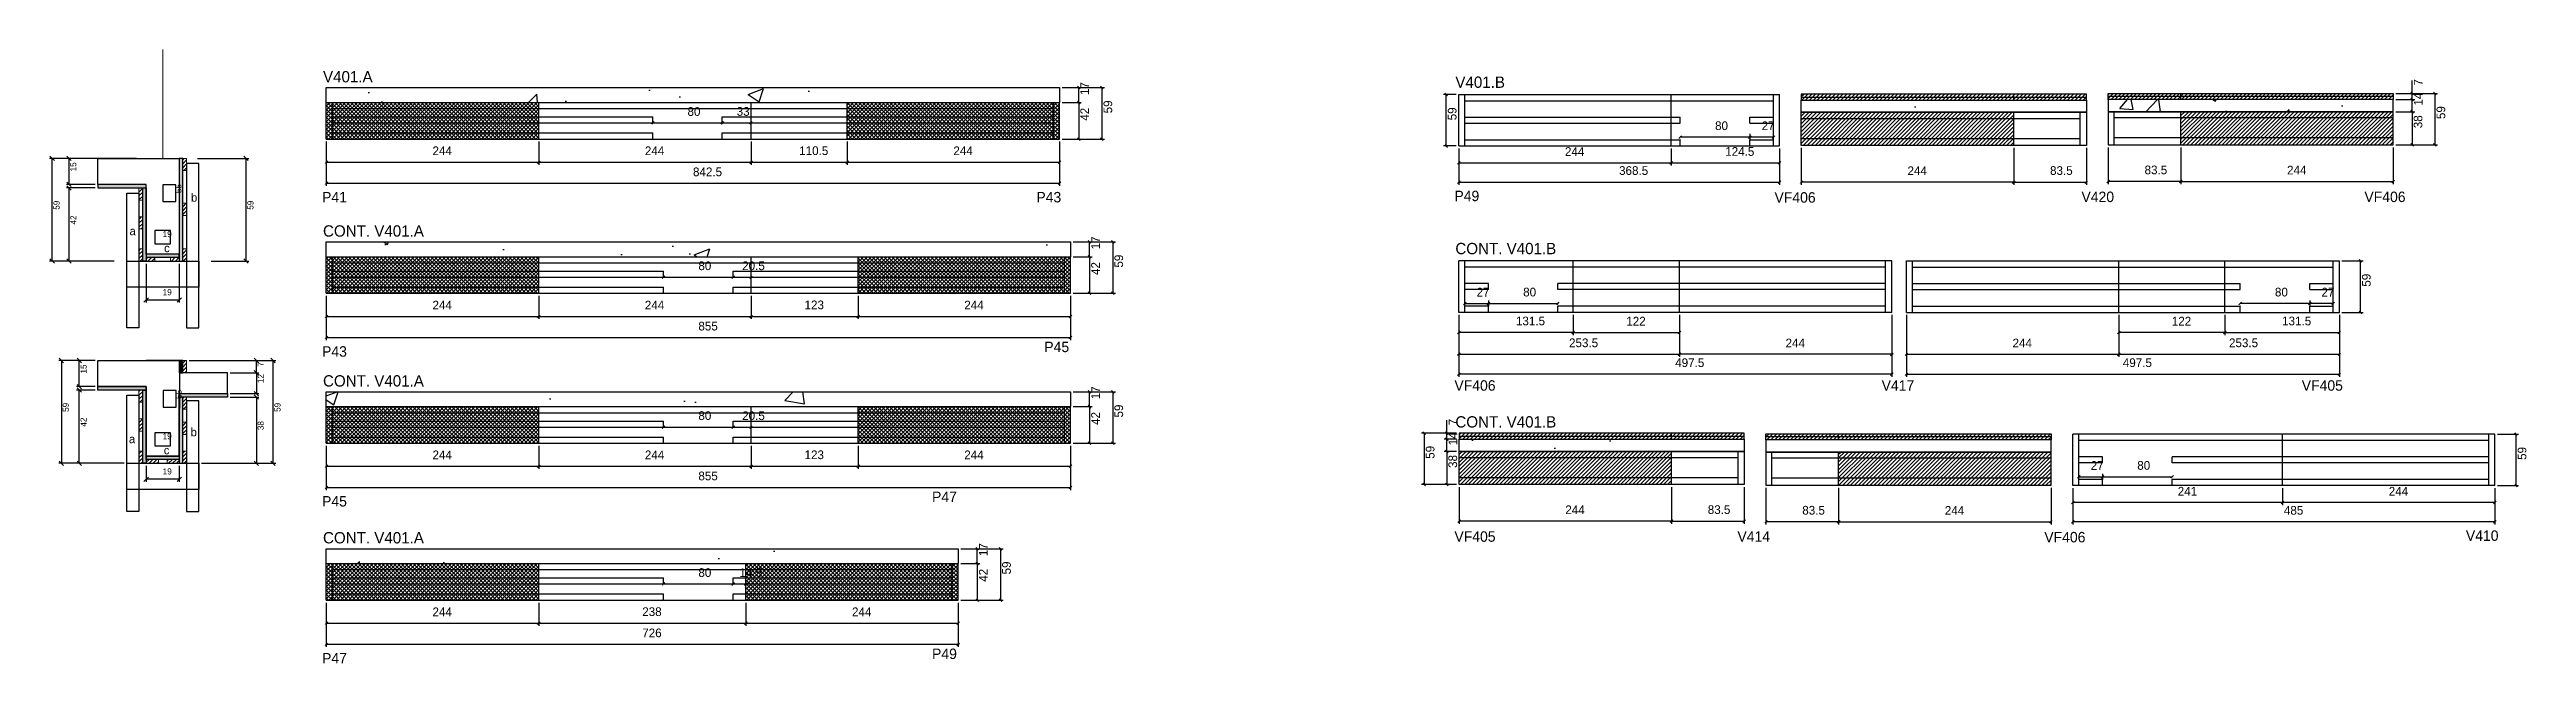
# Model space of a CAD drawing. Header units: metres. Extents: x 6379 to 9225, y 6303 to 7009.
import ezdxf

# ---------------------------------------------------------------- set-up
doc = ezdxf.new("R2010")
doc.units = ezdxf.units.M
for name, color, linetype in [('5', 7, 'Continuous'), ('CONCRETO', 7, 'Continuous'), ('COTA', 7, 'Continuous'), ('Cota Seção (2x)', 7, 'Continuous'), ('detalhes', 7, 'Continuous'), ('Hachura', 7, 'Continuous'), ('Madeira', 7, 'Continuous'), ('Painéis', 7, 'Continuous'), ('REAPROVEITAMENTO', 7, 'Continuous'), ('SARR_2.2x7', 7, 'Continuous'), ('SARR_3.5x7', 7, 'Continuous'), ('Texto Seção', 7, 'Continuous')]:
    doc.layers.add(name, color=color, linetype=linetype)

msp = doc.modelspace()

# ---------------------------------------------------------------- texts
at = {"color": 240, "lineweight": 25}
for p in [(8124.5, 6666.7), (8882.8, 6666.7)]:
    msp.add_text('253.5', height=10, dxfattribs=at).set_placement(p)
at = {"layer": '5', "color": 5, "lineweight": 25}
for s, rotation, p in [('P41', 0, (6691.7, 6833)), ('P43', 0, (7512.5, 6833)), ('P49', 0, (7992.8, 6834.4)), ('VF406', 0, (8360.6, 6832.7)), ('V420', 0, (8713.3, 6833.4)), ('VF406', 0, (9038.4, 6833.4)), ('P43', 0, (6691.7, 6655.8)), ('P45', 0, (7521.6, 6661)), ('VF406', 0, (7992.8, 6616.7)), ('V417', 0, (8483.7, 6616.7)), ('VF405', 0, (8966.4, 6616.7)), ('P45', 0, (6691.7, 6483.7)), ('P47', 0, (7392.6, 6488.8)), ('VF405', 360, (7992.8, 6443.2)), ('V414', 360, (8318, 6443.2)), ('VF406', 360, (8670.6, 6442.5)), ('V410', 360, (9155, 6444.2)), ('P49', 0, (7392.6, 6308.5)), ('P47', 0, (6691.7, 6303.4))]:
    msp.add_text(s, height=12, rotation=rotation, dxfattribs=at).set_placement(p)
at = {"layer": 'COTA', "color": 240, "lineweight": 25}
for s, p in [('17', (7573, 6956.3)), ('42', (7573, 6926.8)), ('17', (7585.5, 6779.1)), ('42', (7585.5, 6749.6)), ('17', (7585.5, 6606.9)), ('42', (7585.5, 6577.4)), ('17', (7456.5, 6426.7)), ('42', (7456.5, 6397.2))]:
    msp.add_text(s, height=10, rotation=90, dxfattribs=at).set_placement(p)
for s, p in [('80', (7111.6, 6932.4)), ('244', (6818.6, 6887.3)), ('244', (7062.6, 6887.3)), ('244', (8119.8, 6886.4)), ('124.5', (8304, 6886.5)), ('842.5', (7117.9, 6863.1)), ('368.5', (8182, 6864.6)), ('80', (7124.1, 6755.2)), ('244', (6818.6, 6710.1)), ('244', (7062.6, 6710.1)), ('855', (7124.1, 6685.9)), ('131.5', (8063.5, 6691.8)), ('131.5', (8943.8, 6691.8)), ('244', (8373.3, 6666.5)), ('244', (8634.1, 6666.5)), ('497.5', (8246.5, 6643.9)), ('497.5', (8760.8, 6643.9)), ('80', (7124.1, 6583.1)), ('244', (6818.6, 6538)), ('244', (7062.6, 6538)), ('855', (7124.1, 6513.8)), ('241', (8823.9, 6496.2)), ('244', (9066.4, 6496.2)), ('485', (8945.9, 6474.3)), ('80', (7124.1, 6402.8)), ('244', (6818.6, 6357.7)), ('238', (7059.6, 6357.9)), ('726', (7059.6, 6333.5))]:
    msp.add_text(s, height=10, dxfattribs=at).set_placement(p)
at = {"layer": 'COTA', "color": 1, "lineweight": 25}
for s, p in [('15', (6409.4, 6868.6)), ('59', (6390.1, 6824.6)), ('59', (6612.9, 6824.6)), ('42', (6409.4, 6807.6)), ('15', (6421.2, 6636.4)), ('12', (6624.7, 6625.4)), ('7', (6624.7, 6644.4)), ('59', (6400.7, 6592.4)), ('42', (6421.2, 6575.4)), ('38', (6624.7, 6571.4)), ('59', (6644, 6592.4))]:
    msp.add_text(s, height=7, rotation=90, dxfattribs=at).set_placement(p)
for p in [(6508.6, 6726.4), (6508.6, 6520.5)]:
    msp.add_text('19', height=7, dxfattribs=at).set_placement(p)
at = {"layer": 'Cota Seção (2x)', "color": 1, "lineweight": 25}
for p in [(6530.1, 6843.6), (6530.5, 6607.4)]:
    msp.add_text('55', height=7, rotation=90, dxfattribs=at).set_placement(p)
for p in [(6508.6, 6793.1), (6508.6, 6560.9)]:
    msp.add_text('19', height=7, dxfattribs=at).set_placement(p)
at = {"layer": 'detalhes', "color": 4, "lineweight": 25}
for s, p in [('b', (6541.2, 6833.8)), ('a', (6470.5, 6795.3)), ('c', (6510.2, 6775.8)), ('b', (6540.7, 6564.4)), ('a', (6469.8, 6556.4)), ('c', (6509.9, 6543.6))]:
    msp.add_text(s, height=9.6, dxfattribs=at).set_placement(p)
at = {"layer": 'Painéis', "color": 240, "lineweight": 25}
for s, p in [('7', (9105.2, 6967.1)), ('59', (7599.6, 6935.3)), ('14', (9105.2, 6944.2)), ('59', (7995.2, 6927.3)), ('38', (9105, 6918.2)), ('59', (9131.3, 6928.7)), ('59', (7612.1, 6758.1)), ('59', (9045.6, 6736.2)), ('59', (7612.1, 6585.9)), ('7', (7996.1, 6576.9)), ('59', (7969.9, 6538.5)), ('14', (7996.1, 6554)), ('59', (9224.5, 6537.2)), ('38', (7995.9, 6528)), ('59', (7483.1, 6405.7))]:
    msp.add_text(s, height=10, rotation=90, dxfattribs=at).set_placement(p)
for s, p in [('33', (7168.1, 6932.5)), ('80', (8292.3, 6916.1)), ('27', (8345.8, 6916)), ('110.5', (7239.9, 6887.4)), ('244', (7417.1, 6887.3)), ('244', (8513.4, 6864.4)), ('83.5', (8677.2, 6864.6)), ('83.5', (8785.8, 6865.3)), ('244', (8949.5, 6865.1)), ('20.5', (7174.4, 6755.2)), ('123', (7246.1, 6710.3)), ('244', (7429.6, 6710.1)), ('27', (8018.3, 6724.9)), ('80', (8071.8, 6725)), ('80', (8935.6, 6725)), ('27', (8989.1, 6724.9)), ('122', (8190.3, 6691.6)), ('122', (8817.1, 6691.6)), ('20.5', (7174.4, 6583)), ('123', (7246.1, 6538.1)), ('244', (7429.6, 6538)), ('27', (8723.9, 6525.8)), ('80', (8777.4, 6525.9)), ('244', (8120.2, 6474.9)), ('83.5', (8283.9, 6475.1)), ('83.5', (8392.5, 6474.4)), ('244', (8556.3, 6474.2)), ('14.5', (7171.4, 6402.8)), ('244', (7300.6, 6357.7))]:
    msp.add_text(s, height=10, dxfattribs=at).set_placement(p)
at = {"layer": 'Texto Seção', "color": 7, "lineweight": 15}
for s, p in [('V401.A', (6692.8, 6970.9)), ('V401.B', (7993.9, 6964.6)), ('CONT. V401.A', (6692.8, 6793.7)), ('CONT. V401.B', (7993.9, 6773.5)), ('CONT. V401.A', (6692.8, 6621.5)), ('CONT. V401.B', (7993.9, 6574.4)), ('CONT. V401.A', (6692.8, 6441.3))]:
    msp.add_text(s, height=13, dxfattribs=at).set_placement(p)

# ---------------------------------------------------------------- hatches: boundary and pattern name
at = {"layer": 'COTA'}
h = msp.add_hatch(dxfattribs=at)
h.set_pattern_fill('AR-CONC')
h.paths.add_polyline_path([(7539.1, 6947.8), (7539.1, 6964.8), (6696.6, 6964.8), (6696.6, 6947.8), (7539.1, 6947.8)])
h = msp.add_hatch(dxfattribs=at)
h.set_pattern_fill('AR-CONC')
h.paths.add_polyline_path([(8718.9, 6936.5), (8718.9, 6950.5), (8391.4, 6950.5), (8391.4, 6936.5), (8718.9, 6936.5)])
h = msp.add_hatch(dxfattribs=at)
h.set_pattern_fill('AR-CONC')
h.paths.add_polyline_path([(8744, 6937.2), (8744, 6951.2), (9071.5, 6951.2), (9071.5, 6937.2), (8744, 6937.2)])
h = msp.add_hatch(dxfattribs=at)
h.set_pattern_fill('AR-CONC')
h.paths.add_polyline_path([(7551.6, 6770.6), (7551.6, 6787.6), (6696.6, 6787.6), (6696.6, 6770.6), (7551.6, 6770.6)])
h = msp.add_hatch(dxfattribs=at)
h.set_pattern_fill('AR-CONC')
h.paths.add_polyline_path([(7551.6, 6598.4), (7551.6, 6615.4), (6696.6, 6615.4), (6696.6, 6598.4), (7551.6, 6598.4)])
h = msp.add_hatch(dxfattribs=at)
h.set_pattern_fill('AR-CONC')
h.paths.add_polyline_path([(8325.7, 6547), (8325.7, 6561), (7998.2, 6561), (7998.2, 6547), (8325.7, 6547)])
h = msp.add_hatch(dxfattribs=at)
h.set_pattern_fill('AR-CONC')
h.paths.add_polyline_path([(8350.8, 6546.3), (8350.8, 6560.3), (8678.3, 6560.3), (8678.3, 6546.3), (8350.8, 6546.3)])
h = msp.add_hatch(dxfattribs=at)
h.set_pattern_fill('AR-CONC')
h.paths.add_polyline_path([(7422.6, 6418.2), (7422.6, 6435.2), (6696.6, 6435.2), (6696.6, 6418.2), (7422.6, 6418.2)])
at = {"layer": 'Hachura'}
h = msp.add_hatch(color=7, dxfattribs=at)
h.dxf.hatch_style = 1
h.paths.add_polyline_path([(6531.6, 6883.6), (6527.6, 6883.6), (6527.6, 6765.6), (6531.6, 6765.6), (6531.6, 6883.6)])
h = msp.add_hatch(dxfattribs=at)
h.set_pattern_fill('ANSI31')
h.paths.add_polyline_path([(6531.6, 6869.6), (6536, 6869.6), (6536, 6883.6), (6531.6, 6883.6), (6531.6, 6869.6)])
h = msp.add_hatch(color=7, dxfattribs=at)
h.dxf.hatch_style = 1
h.paths.add_polyline_path([(6489.6, 6849.6), (6489.6, 6853.6), (6434, 6853.6), (6434, 6849.6), (6489.6, 6849.6)])
h = msp.add_hatch(dxfattribs=at)
h.set_pattern_fill('ANSI31')
h.paths.add_polyline_path([(6481.2, 6835.6), (6485.6, 6835.6), (6485.6, 6849.6), (6481.2, 6849.6), (6481.2, 6835.6)])
h = msp.add_hatch(color=7, dxfattribs=at)
h.dxf.hatch_style = 1
h.paths.add_polyline_path([(6489.6, 6853.6), (6485.6, 6853.6), (6485.6, 6765.6), (6489.6, 6765.6), (6489.6, 6853.6)])
h = msp.add_hatch(dxfattribs=at)
h.set_pattern_fill('ANSI31')
h.paths.add_polyline_path([(6531.6, 6818), (6536, 6818), (6536, 6832), (6531.6, 6832), (6531.6, 6818)])
h = msp.add_hatch(dxfattribs=at)
h.set_pattern_fill('ANSI31')
h.paths.add_polyline_path([(6481.2, 6802.6), (6485.6, 6802.6), (6485.6, 6816.6), (6481.2, 6816.6), (6481.2, 6802.6)])
h = msp.add_hatch(dxfattribs=at)
h.set_pattern_fill('ANSI31')
h.paths.add_polyline_path([(6481.2, 6765.6), (6485.6, 6765.6), (6485.6, 6779.6), (6481.2, 6779.6), (6481.2, 6765.6)])
h = msp.add_hatch(color=7, dxfattribs=at)
h.dxf.hatch_style = 1
h.paths.add_polyline_path([(6527.6, 6770), (6527.6, 6773.6), (6489.6, 6773.6), (6489.6, 6770), (6527.6, 6770)])
h = msp.add_hatch(dxfattribs=at)
h.set_pattern_fill('ANSI31')
h.paths.add_polyline_path([(6531.6, 6765.6), (6536, 6765.6), (6536, 6779.6), (6531.6, 6779.6), (6531.6, 6765.6)])
h = msp.add_hatch(dxfattribs=at)
h.set_pattern_fill('ANSI31')
h.paths.add_polyline_path([(6489.6, 6765.6), (6489.6, 6770), (6499.6, 6770), (6499.6, 6765.6), (6489.6, 6765.6)])
h = msp.add_hatch(dxfattribs=at)
h.set_pattern_fill('ANSI31')
h.paths.add_polyline_path([(6527.6, 6765.6), (6527.6, 6770), (6517.6, 6770), (6517.6, 6765.6), (6527.6, 6765.6)])
h = msp.add_hatch(color=7, dxfattribs=at)
h.dxf.hatch_style = 1
h.paths.add_polyline_path([(6531.6, 6651.4), (6528, 6651.4), (6528, 6637.4), (6531.6, 6637.4), (6531.6, 6651.4)])
h = msp.add_hatch(dxfattribs=at)
h.set_pattern_fill('ANSI31')
h.paths.add_polyline_path([(6536, 6637.4), (6531.6, 6637.4), (6531.6, 6651.4), (6536, 6651.4), (6536, 6637.4)])
h = msp.add_hatch(color=7, dxfattribs=at)
h.dxf.hatch_style = 1
h.paths.add_polyline_path([(6434, 6617.4), (6434, 6621.4), (6489.6, 6621.4), (6489.6, 6617.4), (6434, 6617.4)])
h = msp.add_hatch(dxfattribs=at)
h.set_pattern_fill('ANSI31')
h.paths.add_polyline_path([(6481.2, 6603.4), (6485.6, 6603.4), (6485.6, 6617.4), (6481.2, 6617.4), (6481.2, 6603.4)])
h = msp.add_hatch(color=7, dxfattribs=at)
h.dxf.hatch_style = 1
h.paths.add_polyline_path([(6485.6, 6621.4), (6489.6, 6621.4), (6489.6, 6533.4), (6485.6, 6533.4), (6485.6, 6621.4)])
h = msp.add_hatch(color=7, dxfattribs=at)
h.dxf.hatch_style = 1
h.paths.add_polyline_path([(6527.6, 6613.4), (6531.6, 6613.4), (6531.6, 6533.4), (6527.6, 6533.4), (6527.6, 6613.4)])
h = msp.add_hatch(color=7, dxfattribs=at)
h.dxf.hatch_style = 1
h.paths.add_polyline_path([(6527.6, 6609.4), (6527.6, 6613.4), (6583.2, 6613.4), (6583.2, 6609.4), (6527.6, 6609.4)])
h = msp.add_hatch(dxfattribs=at)
h.set_pattern_fill('ANSI31')
h.paths.add_polyline_path([(6536, 6595.4), (6531.6, 6595.4), (6531.6, 6609.4), (6536, 6609.4), (6536, 6595.4)])
h = msp.add_hatch(dxfattribs=at)
h.set_pattern_fill('ANSI31')
h.paths.add_polyline_path([(6481.2, 6570.4), (6485.6, 6570.4), (6485.6, 6584.4), (6481.2, 6584.4), (6481.2, 6570.4)])
h = msp.add_hatch(dxfattribs=at)
h.set_pattern_fill('ANSI31')
h.paths.add_polyline_path([(6536, 6566.4), (6531.6, 6566.4), (6531.6, 6580.4), (6536, 6580.4), (6536, 6566.4)])
h = msp.add_hatch(dxfattribs=at)
h.set_pattern_fill('ANSI31')
h.paths.add_polyline_path([(6481.2, 6533.4), (6485.6, 6533.4), (6485.6, 6547.4), (6481.2, 6547.4), (6481.2, 6533.4)])
h = msp.add_hatch(dxfattribs=at)
h.set_pattern_fill('ANSI31')
h.paths.add_polyline_path([(6536, 6533.4), (6531.6, 6533.4), (6531.6, 6547.4), (6536, 6547.4), (6536, 6533.4)])
h = msp.add_hatch(color=7, dxfattribs=at)
h.dxf.hatch_style = 1
h.paths.add_polyline_path([(6489.6, 6537.8), (6489.6, 6541.4), (6527.6, 6541.4), (6527.6, 6537.8), (6489.6, 6537.8)])
h = msp.add_hatch(dxfattribs=at)
h.set_pattern_fill('ANSI31')
h.paths.add_polyline_path([(6489.6, 6533.4), (6489.6, 6537.8), (6503.6, 6537.8), (6503.6, 6533.4), (6489.6, 6533.4)])
h = msp.add_hatch(dxfattribs=at)
h.set_pattern_fill('ANSI31')
h.paths.add_polyline_path([(6527.6, 6533.4), (6527.6, 6537.8), (6513.6, 6537.8), (6513.6, 6533.4), (6527.6, 6533.4)])
at = {"layer": 'REAPROVEITAMENTO'}
h = msp.add_hatch(dxfattribs=at)
h.set_pattern_fill('ANSI37')
h.paths.add_polyline_path([(6696.6, 6947.8), (6696.6, 6905.8), (6940.6, 6905.8), (6940.6, 6947.8), (6696.6, 6947.8)])
h = msp.add_hatch(dxfattribs=at)
h.set_pattern_fill('ANSI37')
h.paths.add_polyline_path([(7295.1, 6947.8), (7295.1, 6905.8), (7539.1, 6905.8), (7539.1, 6947.8), (7295.1, 6947.8)])
h = msp.add_hatch(dxfattribs=at)
h.set_pattern_fill('ANSI31')
h.paths.add_polyline_path([(8391.4, 6957.5), (8391.4, 6950.5), (8718.9, 6950.5), (8718.9, 6957.5), (8391.4, 6957.5)])
h = msp.add_hatch(dxfattribs=at)
h.set_pattern_fill('ANSI31')
h.paths.add_polyline_path([(9071.5, 6958.2), (9071.5, 6951.2), (8744, 6951.2), (8744, 6958.2), (9071.5, 6958.2)])
h = msp.add_hatch(dxfattribs=at)
h.set_pattern_fill('ANSI31')
h.paths.add_polyline_path([(8391.4, 6936.5), (8391.4, 6898.5), (8635.4, 6898.5), (8635.4, 6936.5), (8391.4, 6936.5)])
h = msp.add_hatch(dxfattribs=at)
h.set_pattern_fill('ANSI31')
h.paths.add_polyline_path([(9071.5, 6937.2), (9071.5, 6899.2), (8827.5, 6899.2), (8827.5, 6937.2), (9071.5, 6937.2)])
h = msp.add_hatch(dxfattribs=at)
h.set_pattern_fill('ANSI37')
h.paths.add_polyline_path([(6696.6, 6770.6), (6696.6, 6728.6), (6940.6, 6728.6), (6940.6, 6770.6), (6696.6, 6770.6)])
h = msp.add_hatch(dxfattribs=at)
h.set_pattern_fill('ANSI37')
h.paths.add_polyline_path([(7307.6, 6770.6), (7307.6, 6728.6), (7551.6, 6728.6), (7551.6, 6770.6), (7307.6, 6770.6)])
h = msp.add_hatch(dxfattribs=at)
h.set_pattern_fill('ANSI37')
h.paths.add_polyline_path([(6696.6, 6598.4), (6696.6, 6556.4), (6940.6, 6556.4), (6940.6, 6598.4), (6696.6, 6598.4)])
h = msp.add_hatch(dxfattribs=at)
h.set_pattern_fill('ANSI37')
h.paths.add_polyline_path([(7307.6, 6598.4), (7307.6, 6556.4), (7551.6, 6556.4), (7551.6, 6598.4), (7307.6, 6598.4)])
h = msp.add_hatch(dxfattribs=at)
h.set_pattern_fill('ANSI31')
h.paths.add_polyline_path([(7998.2, 6568), (7998.2, 6561), (8325.7, 6561), (8325.7, 6568), (7998.2, 6568)])
h = msp.add_hatch(dxfattribs=at)
h.set_pattern_fill('ANSI31')
h.paths.add_polyline_path([(7998.2, 6547), (7998.2, 6509), (8242.2, 6509), (8242.2, 6547), (7998.2, 6547)])
h = msp.add_hatch(dxfattribs=at)
h.set_pattern_fill('ANSI31')
h.paths.add_polyline_path([(8678.3, 6567.3), (8678.3, 6560.3), (8350.8, 6560.3), (8350.8, 6567.3), (8678.3, 6567.3)])
h = msp.add_hatch(dxfattribs=at)
h.set_pattern_fill('ANSI31')
h.paths.add_polyline_path([(8678.3, 6546.3), (8678.3, 6508.3), (8434.3, 6508.3), (8434.3, 6546.3), (8678.3, 6546.3)])
h = msp.add_hatch(dxfattribs=at)
h.set_pattern_fill('ANSI37')
h.paths.add_polyline_path([(6696.6, 6418.2), (6696.6, 6376.2), (6940.6, 6376.2), (6940.6, 6418.2), (6696.6, 6418.2)])
h = msp.add_hatch(dxfattribs=at)
h.set_pattern_fill('ANSI37')
h.paths.add_polyline_path([(7178.6, 6418.2), (7178.6, 6376.2), (7422.6, 6376.2), (7422.6, 6418.2), (7178.6, 6418.2)])

# ---------------------------------------------------------------- linework, layer by layer
at = {"color": 4, "lineweight": 25}
for p, q in [((7997.8, 6703.7), (7997.8, 6655.5)), ((8251.3, 6703.7), (8251.3, 6655.5)), ((8756.1, 6703.7), (8756.1, 6655.5)), ((9009.6, 6703.7), (9009.6, 6655.5)), ((7997.8, 6658.5), (8251.3, 6658.5)), ((8756.1, 6658.5), (9009.6, 6658.5))]:
    msp.add_line(p, q, dxfattribs=at)
at = {"color": 0, "lineweight": 25}
for p, q in [((7999.3, 6660), (7996.3, 6657)), ((8249.8, 6657), (8252.8, 6660)), ((8757.6, 6660), (8754.6, 6657)), ((9008.1, 6657), (9011.1, 6660))]:
    msp.add_line(p, q, dxfattribs=at)
at = {"layer": 'CONCRETO', "color": 251, "lineweight": 25}
for points in [[(6434, 6853.6), (6434, 6883.6), (6489.6, 6883.6), (6489.6, 6883.6), (6527.6, 6883.6), (6527.6, 6773.6), (6489.6, 6773.6), (6489.6, 6853.6)], [(6434, 6621.4), (6434, 6651.4), (6489.6, 6651.4), (6489.6, 6651.4), (6528, 6651.4), (6527.6, 6541.4), (6489.6, 6541.4), (6489.6, 6621.4)]]:
    msp.add_lwpolyline(points, close=True, dxfattribs=at)
msp.add_lwpolyline([(6489.6, 6617.4), (6489.6, 6541.4), (6527.6, 6541.4), (6527.6, 6613.4), (6583.2, 6613.4), (6583.2, 6637.4), (6528, 6637.4), (6528, 6651.4), (6489.6, 6651.4)], dxfattribs=at)
at = {"layer": 'COTA', "color": 241, "lineweight": 25}
for p, q in [((6696.6, 6947.8), (6696.6, 6964.8)), ((6696.6, 6964.8), (7539.1, 6964.8)), ((7539.1, 6964.8), (7539.1, 6947.8)), ((6696.6, 6770.6), (6696.6, 6787.6)), ((6696.6, 6787.6), (7551.6, 6787.6)), ((7551.6, 6787.6), (7551.6, 6770.6)), ((6696.6, 6598.4), (6696.6, 6615.4)), ((6696.6, 6615.4), (7551.6, 6615.4)), ((7551.6, 6615.4), (7551.6, 6598.4)), ((6696.6, 6418.2), (6696.6, 6435.2)), ((6696.6, 6435.2), (7422.6, 6435.2)), ((7422.6, 6435.2), (7422.6, 6418.2))]:
    msp.add_line(p, q, dxfattribs=at)
at = {"layer": 'COTA', "color": 4, "lineweight": 25}
for p, q in [((7542.1, 6964.8), (7564.1, 6964.8)), ((7542.1, 6947.8), (7564.1, 6947.8)), ((7542.1, 6947.8), (7564.1, 6947.8)), ((7561.1, 6947.8), (7561.1, 6964.8)), ((7561.1, 6947.8), (7561.1, 6905.8)), ((7071.6, 6924.3), (7151.6, 6924.3)), ((6696.6, 6902.8), (6696.6, 6876.3)), ((6696.6, 6902.8), (6696.6, 6852)), ((6940.6, 6902.8), (6940.6, 6876.3)), ((6940.6, 6902.8), (6940.6, 6876.3)), ((7184.6, 6902.8), (7184.6, 6876.3)), ((7539.1, 6902.8), (7539.1, 6852)), ((7542.1, 6905.8), (7564.1, 6905.8)), ((7997.8, 6894.8), (7997.8, 6875.4)), ((7997.8, 6894.8), (7997.8, 6853.3)), ((8241.8, 6894.8), (8241.8, 6875.4)), ((8241.8, 6894.8), (8241.8, 6875.4)), ((8366.3, 6894.8), (8366.3, 6875.4)), ((8366.3, 6894.8), (8366.3, 6853.3)), ((6478.6, 6883.6), (6378.6, 6883.6)), ((6381.6, 6765.6), (6381.6, 6883.6)), ((6431, 6883.6), (6397.9, 6883.6)), ((6400.9, 6883.6), (6400.9, 6853.6)), ((6548.6, 6883.6), (6607.4, 6883.6)), ((6604.4, 6765.6), (6604.4, 6883.6)), ((6696.6, 6879.3), (6940.6, 6879.3)), ((6940.6, 6879.3), (7184.6, 6879.3)), ((7997.8, 6878.4), (8241.8, 6878.4)), ((8241.8, 6878.4), (8366.3, 6878.4)), ((6431, 6853.6), (6397.9, 6853.6)), ((6431, 6849.6), (6397.9, 6849.6)), ((6400.9, 6849.6), (6400.9, 6765.6)), ((6696.6, 6855), (7539.1, 6855)), ((7997.8, 6856.3), (8366.3, 6856.3)), ((7554.6, 6787.6), (7576.6, 6787.6)), ((7573.6, 6770.6), (7573.6, 6787.6)), ((6453, 6765.6), (6378.6, 6765.6)), ((6453, 6765.6), (6397.9, 6765.6)), ((6489.6, 6762.6), (6489.6, 6717.9)), ((6527.6, 6762.6), (6527.6, 6717.9)), ((6564.2, 6765.6), (6607.4, 6765.6)), ((7084.1, 6747.1), (7164.1, 6747.1)), ((7554.6, 6770.6), (7576.6, 6770.6)), ((7554.6, 6770.6), (7576.6, 6770.6)), ((7573.6, 6770.6), (7573.6, 6728.6)), ((6489.6, 6720.9), (6527.6, 6720.9)), ((6696.6, 6725.6), (6696.6, 6699.1)), ((6696.6, 6725.6), (6696.6, 6674.8)), ((6940.6, 6725.6), (6940.6, 6699.1)), ((6940.6, 6725.6), (6940.6, 6699.1)), ((7184.6, 6725.6), (7184.6, 6699.1)), ((7551.6, 6725.6), (7551.6, 6674.8)), ((7554.6, 6728.6), (7576.6, 6728.6)), ((6696.6, 6702.1), (6940.6, 6702.1)), ((6940.6, 6702.1), (7184.6, 6702.1)), ((7997.8, 6703.7), (7997.8, 6680.6)), ((7997.8, 6703.7), (7997.8, 6632.8)), ((8129.3, 6703.7), (8129.3, 6680.6)), ((8251.3, 6703.7), (8251.3, 6655.5)), ((8495.3, 6703.7), (8495.3, 6655.5)), ((8495.3, 6703.7), (8495.3, 6632.8)), ((8512.1, 6703.7), (8512.1, 6655.5)), ((8512.1, 6703.7), (8512.1, 6632.8)), ((8756.1, 6703.7), (8756.1, 6655.5)), ((8878.1, 6703.7), (8878.1, 6680.6)), ((9009.6, 6703.7), (9009.6, 6680.6)), ((9009.6, 6703.7), (9009.6, 6632.8)), ((6696.6, 6677.8), (7551.6, 6677.8)), ((8129.3, 6683.6), (7997.8, 6683.6)), ((8878.1, 6683.6), (9009.6, 6683.6)), ((6431, 6651.4), (6389.2, 6651.4)), ((6392.2, 6651.4), (6392.2, 6533.4)), ((6431, 6651.4), (6409.7, 6651.4)), ((6412.7, 6621.4), (6412.7, 6651.4)), ((6539, 6651.4), (6638.5, 6651.4)), ((6586.2, 6651.4), (6619.2, 6651.4)), ((6586.2, 6637.4), (6619.2, 6637.4)), ((6586.2, 6637.4), (6619.2, 6637.4)), ((6616.2, 6637.4), (6616.2, 6651.4)), ((6616.2, 6637.4), (6616.2, 6613.4)), ((6635.5, 6533.4), (6635.5, 6651.4)), ((8495.3, 6635.8), (7997.8, 6635.8)), ((8495.3, 6658.5), (8251.3, 6658.5)), ((8512.1, 6658.5), (8756.1, 6658.5)), ((8512.1, 6635.8), (9009.6, 6635.8)), ((6431, 6621.4), (6409.7, 6621.4)), ((6431, 6617.4), (6409.7, 6617.4)), ((6412.7, 6533.4), (6412.7, 6617.4)), ((6586.2, 6613.4), (6619.2, 6613.4)), ((6586.2, 6609.4), (6619.2, 6609.4)), ((6616.2, 6609.4), (6616.2, 6533.4)), ((7554.6, 6615.4), (7576.6, 6615.4)), ((7573.6, 6598.4), (7573.6, 6615.4)), ((7084.1, 6574.9), (7164.1, 6574.9)), ((7554.6, 6598.4), (7576.6, 6598.4)), ((7554.6, 6598.4), (7576.6, 6598.4)), ((7573.6, 6598.4), (7573.6, 6556.4)), ((6696.6, 6553.4), (6696.6, 6526.9)), ((6696.6, 6553.4), (6696.6, 6502.6)), ((6940.6, 6553.4), (6940.6, 6526.9)), ((6940.6, 6553.4), (6940.6, 6526.9)), ((7184.6, 6553.4), (7184.6, 6526.9)), ((7551.6, 6553.4), (7551.6, 6502.6)), ((7554.6, 6556.4), (7576.6, 6556.4)), ((6428.3, 6533.4), (6389.2, 6533.4)), ((6464.2, 6533.4), (6409.7, 6533.4)), ((6489.6, 6530.4), (6489.6, 6512)), ((6527.6, 6530.4), (6527.6, 6512)), ((6553, 6533.4), (6638.5, 6533.4)), ((6553, 6533.4), (6619.2, 6533.4)), ((6696.6, 6529.9), (6940.6, 6529.9)), ((6940.6, 6529.9), (7184.6, 6529.9)), ((6527.6, 6515), (6489.6, 6515)), ((6696.6, 6505.6), (7551.6, 6505.6)), ((8703.4, 6504.7), (8703.4, 6485.2)), ((8703.4, 6504.7), (8703.4, 6463.1)), ((8944.4, 6504.7), (8944.4, 6485.2)), ((8944.4, 6504.7), (8944.4, 6485.2)), ((9188.4, 6504.7), (9188.4, 6485.2)), ((9188.4, 6504.7), (9188.4, 6463.1)), ((8944.4, 6488.2), (8703.4, 6488.2)), ((9188.4, 6466.1), (8703.4, 6466.1)), ((9188.4, 6488.2), (8944.4, 6488.2)), ((7425.6, 6435.2), (7447.6, 6435.2)), ((7444.6, 6418.2), (7444.6, 6435.2)), ((7425.6, 6418.2), (7447.6, 6418.2)), ((7425.6, 6418.2), (7447.6, 6418.2)), ((7444.6, 6418.2), (7444.6, 6376.2)), ((7084.1, 6394.7), (7164.1, 6394.7)), ((7425.6, 6376.2), (7447.6, 6376.2)), ((6696.6, 6373.2), (6696.6, 6346.6)), ((6696.6, 6373.2), (6696.6, 6322.4)), ((6696.6, 6349.6), (6940.6, 6349.6)), ((6940.6, 6373.2), (6940.6, 6346.6)), ((6940.6, 6373.2), (6940.6, 6346.6)), ((6940.6, 6349.6), (7178.6, 6349.6)), ((7178.6, 6373.2), (7178.6, 6346.6)), ((7422.6, 6373.2), (7422.6, 6322.4)), ((6696.6, 6325.4), (7422.6, 6325.4))]:
    msp.add_line(p, q, dxfattribs=at)
at = {"layer": 'COTA', "color": 0, "lineweight": 25}
for p, q in [((7562.6, 6963.3), (7559.6, 6966.3)), ((7562.6, 6946.3), (7559.6, 6949.3)), ((7559.6, 6949.3), (7562.6, 6946.3)), ((7073.1, 6925.8), (7070.1, 6922.8)), ((7150.1, 6922.8), (7153.1, 6925.8)), ((7559.6, 6907.3), (7562.6, 6904.3)), ((6698.1, 6880.8), (6695.1, 6877.8)), ((6939.1, 6877.8), (6942.1, 6880.8)), ((6942.1, 6880.8), (6939.1, 6877.8)), ((7183.1, 6877.8), (7186.1, 6880.8)), ((7999.3, 6879.9), (7996.3, 6876.9)), ((8240.3, 6876.9), (8243.3, 6879.9)), ((8243.3, 6879.9), (8240.3, 6876.9)), ((8364.8, 6876.9), (8367.8, 6879.9)), ((6698.1, 6856.5), (6695.1, 6853.5)), ((7537.6, 6853.5), (7540.6, 6856.5)), ((7999.3, 6857.8), (7996.3, 6854.8)), ((8364.8, 6854.8), (8367.8, 6857.8)), ((7575.1, 6786.1), (7572.1, 6789.1)), ((7085.6, 6748.6), (7082.6, 6745.6)), ((7162.6, 6745.6), (7165.6, 6748.6)), ((7575.1, 6769.1), (7572.1, 6772.1)), ((7572.1, 6772.1), (7575.1, 6769.1)), ((7572.1, 6730.1), (7575.1, 6727.1)), ((6698.1, 6703.6), (6695.1, 6700.6)), ((6939.1, 6700.6), (6942.1, 6703.6)), ((6942.1, 6703.6), (6939.1, 6700.6)), ((7183.1, 6700.6), (7186.1, 6703.6)), ((6698.1, 6679.3), (6695.1, 6676.3)), ((7550.1, 6676.3), (7553.1, 6679.3)), ((7999.3, 6685.1), (7996.3, 6682.1)), ((8127.8, 6682.1), (8130.8, 6685.1)), ((8252.8, 6660), (8249.8, 6657)), ((8493.8, 6657), (8496.8, 6660)), ((8513.6, 6660), (8510.6, 6657)), ((8754.6, 6657), (8757.6, 6660)), ((8879.6, 6685.1), (8876.6, 6682.1)), ((9008.1, 6682.1), (9011.1, 6685.1)), ((7999.3, 6637.3), (7996.3, 6634.3)), ((8493.8, 6634.3), (8496.8, 6637.3)), ((8513.6, 6637.3), (8510.6, 6634.3)), ((9008.1, 6634.3), (9011.1, 6637.3)), ((7575.1, 6613.9), (7572.1, 6616.9)), ((7085.6, 6576.4), (7082.6, 6573.4)), ((7162.6, 6573.4), (7165.6, 6576.4)), ((7575.1, 6596.9), (7572.1, 6599.9)), ((7572.1, 6599.9), (7575.1, 6596.9)), ((7572.1, 6557.9), (7575.1, 6554.9)), ((6698.1, 6531.4), (6695.1, 6528.4)), ((6939.1, 6528.4), (6942.1, 6531.4)), ((6942.1, 6531.4), (6939.1, 6528.4)), ((7183.1, 6528.4), (7186.1, 6531.4)), ((6698.1, 6507.1), (6695.1, 6504.1)), ((7550.1, 6504.1), (7553.1, 6507.1)), ((8704.9, 6489.7), (8701.9, 6486.7)), ((8945.9, 6489.7), (8942.9, 6486.7)), ((8942.9, 6486.7), (8945.9, 6489.7)), ((9186.9, 6486.7), (9189.9, 6489.7)), ((8704.9, 6467.6), (8701.9, 6464.6)), ((9186.9, 6464.6), (9189.9, 6467.6)), ((7446.1, 6433.7), (7443.1, 6436.7)), ((7446.1, 6416.7), (7443.1, 6419.7)), ((7443.1, 6419.7), (7446.1, 6416.7)), ((7085.6, 6396.2), (7082.6, 6393.2)), ((7162.6, 6393.2), (7165.6, 6396.2)), ((7443.1, 6377.7), (7446.1, 6374.7)), ((6698.1, 6351.1), (6695.1, 6348.1)), ((6939.1, 6348.1), (6942.1, 6351.1)), ((6942.1, 6351.1), (6939.1, 6348.1)), ((7177.1, 6348.1), (7180.1, 6351.1)), ((6698.1, 6326.9), (6695.1, 6323.9)), ((7421.1, 6323.9), (7424.1, 6326.9))]:
    msp.add_line(p, q, dxfattribs=at)
at = {"layer": 'COTA', "color": 241, "lineweight": 25}
for points in [[(8391.4, 6950.5), (8718.9, 6950.5), (8718.9, 6936.5), (8391.4, 6936.5)], [(9071.5, 6951.2), (8744, 6951.2), (8744, 6937.2), (9071.5, 6937.2)], [(7998.2, 6561), (8325.7, 6561), (8325.7, 6547), (7998.2, 6547)], [(8678.3, 6560.3), (8350.8, 6560.3), (8350.8, 6546.3), (8678.3, 6546.3)]]:
    msp.add_lwpolyline(points, close=True, dxfattribs=at)
at = {"layer": 'COTA', "color": 0, "lineweight": 25}
for points in [[(6384.1, 6881.1), (6379.1, 6886.1)], [(6403.4, 6881.1), (6398.4, 6886.1)], [(6606.9, 6881.1), (6601.9, 6886.1)], [(6398.4, 6856.1), (6403.4, 6851.1)], [(6403.4, 6847.1), (6398.4, 6852.1)], [(6379.1, 6768.1), (6384.1, 6763.1)], [(6398.4, 6768.1), (6403.4, 6763.1)], [(6601.9, 6768.1), (6606.9, 6763.1)], [(6492.1, 6723.4), (6487.1, 6718.4)], [(6525.1, 6718.4), (6530.1, 6723.4)], [(6394.7, 6648.9), (6389.7, 6653.9)], [(6415.2, 6648.9), (6410.2, 6653.9)], [(6618.7, 6648.9), (6613.7, 6653.9)], [(6618.7, 6634.9), (6613.7, 6639.9)], [(6613.7, 6639.9), (6618.7, 6634.9)], [(6638, 6648.9), (6633, 6653.9)], [(6410.2, 6623.9), (6415.2, 6618.9)], [(6415.2, 6614.9), (6410.2, 6619.9)], [(6613.7, 6615.9), (6618.7, 6610.9)], [(6618.7, 6606.9), (6613.7, 6611.9)], [(6389.7, 6535.9), (6394.7, 6530.9)], [(6410.2, 6535.9), (6415.2, 6530.9)], [(6492.1, 6517.5), (6487.1, 6512.5)], [(6525.1, 6512.5), (6530.1, 6517.5)], [(6613.7, 6535.9), (6618.7, 6530.9)], [(6633, 6535.9), (6638, 6530.9)]]:
    msp.add_lwpolyline(points, dxfattribs=at)
at = {"layer": 'Cota Seção (2x)', "color": 180, "lineweight": 25}
for p, q in [((6523.6, 6853.2), (6508.6, 6853.2)), ((6508.6, 6853.2), (6508.6, 6833.9)), ((6508.6, 6833.9), (6523.6, 6833.9)), ((6523.6, 6833.9), (6523.6, 6853.2)), ((6517.6, 6800.6), (6499.6, 6800.6)), ((6499.6, 6800.6), (6499.6, 6785.6)), ((6499.6, 6785.6), (6517.6, 6785.6)), ((6517.6, 6785.6), (6517.6, 6800.6)), ((6524, 6617.1), (6509, 6617.1)), ((6509, 6617.1), (6509, 6597.7)), ((6524, 6597.7), (6524, 6617.1)), ((6509, 6597.7), (6524, 6597.7)), ((6517.6, 6568.4), (6499.6, 6568.4)), ((6499.6, 6568.4), (6499.6, 6553.4)), ((6499.6, 6553.4), (6517.6, 6553.4)), ((6517.6, 6553.4), (6517.6, 6568.4))]:
    msp.add_line(p, q, dxfattribs=at)
at = {"layer": 'Madeira', "color": 126, "lineweight": 18}
for points in [[(6531.6, 6869.6), (6536, 6869.6), (6536, 6883.6), (6531.6, 6883.6)], [(6481.2, 6835.6), (6485.6, 6835.6), (6485.6, 6849.6), (6481.2, 6849.6)], [(6531.6, 6818), (6536, 6818), (6536, 6832), (6531.6, 6832)], [(6481.2, 6802.6), (6485.6, 6802.6), (6485.6, 6816.6), (6481.2, 6816.6)], [(6481.2, 6765.6), (6485.6, 6765.6), (6485.6, 6779.6), (6481.2, 6779.6)], [(6531.6, 6765.6), (6536, 6765.6), (6536, 6779.6), (6531.6, 6779.6)], [(6489.6, 6765.6), (6489.6, 6770), (6499.6, 6770), (6499.6, 6765.6)], [(6527.6, 6765.6), (6527.6, 6770), (6517.6, 6770), (6517.6, 6765.6)], [(6536, 6637.4), (6531.6, 6637.4), (6531.6, 6651.4), (6536, 6651.4)], [(6481.2, 6603.4), (6485.6, 6603.4), (6485.6, 6617.4), (6481.2, 6617.4)], [(6536, 6595.4), (6531.6, 6595.4), (6531.6, 6609.4), (6536, 6609.4)], [(6481.2, 6570.4), (6485.6, 6570.4), (6485.6, 6584.4), (6481.2, 6584.4)], [(6536, 6566.4), (6531.6, 6566.4), (6531.6, 6580.4), (6536, 6580.4)], [(6481.2, 6533.4), (6485.6, 6533.4), (6485.6, 6547.4), (6481.2, 6547.4)], [(6536, 6533.4), (6531.6, 6533.4), (6531.6, 6547.4), (6536, 6547.4)], [(6489.6, 6533.4), (6489.6, 6537.8), (6503.6, 6537.8), (6503.6, 6533.4)], [(6527.6, 6533.4), (6527.6, 6537.8), (6513.6, 6537.8), (6513.6, 6533.4)]]:
    msp.add_lwpolyline(points, close=True, dxfattribs=at)
at = {"layer": 'Painéis', "color": 4, "lineweight": 25}
for p, q in [((9093.2, 6958.2), (9093.2, 6973)), ((7542.1, 6964.8), (7590.7, 6964.8)), ((7587.7, 6964.8), (7587.7, 6905.8)), ((7994.8, 6956.8), (7980.3, 6956.8)), ((7983.3, 6897.8), (7983.3, 6956.8)), ((9074.5, 6958.2), (9122.4, 6958.2)), ((9074.5, 6958.2), (9096.2, 6958.2)), ((9074.5, 6951.2), (9096.2, 6951.2)), ((9074.5, 6951.2), (9096.2, 6951.2)), ((9093.2, 6951.2), (9093.2, 6958.2)), ((9093.2, 6937.2), (9093.2, 6951.2)), ((9119.4, 6958.2), (9119.4, 6899.2)), ((7151.6, 6924.3), (7184.6, 6924.3)), ((7184.6, 6926), (7184.6, 6927.3)), ((9074.5, 6937.2), (9096.2, 6937.2)), ((9074.5, 6937.2), (9096.2, 6937.2)), ((9093.2, 6937.2), (9093.2, 6899.2)), ((7184.6, 6902.8), (7184.6, 6876.3)), ((7295.1, 6902.8), (7295.1, 6876.3)), ((7295.1, 6902.8), (7295.1, 6876.3)), ((7539.1, 6902.8), (7539.1, 6876.3)), ((7542.1, 6905.8), (7590.7, 6905.8)), ((7994.8, 6897.8), (7980.3, 6897.8)), ((8332.3, 6908), (8252.3, 6908)), ((8252.3, 6905.3), (8252.3, 6905)), ((8332.3, 6911.6), (8332.3, 6905)), ((8359.3, 6908), (8332.3, 6908)), ((8359.3, 6907.8), (8359.3, 6911)), ((8391.4, 6895.5), (8391.4, 6853.3)), ((8635.4, 6895.5), (8635.4, 6853.3)), ((8635.4, 6895.5), (8635.4, 6853.3)), ((8718.9, 6895.5), (8718.9, 6853.3)), ((8744, 6896.2), (8744, 6854)), ((8827.5, 6896.2), (8827.5, 6854)), ((8827.5, 6896.2), (8827.5, 6854)), ((9071.5, 6896.2), (9071.5, 6854)), ((9074.5, 6899.2), (9096.2, 6899.2)), ((9074.5, 6899.2), (9122.4, 6899.2)), ((7184.6, 6879.3), (7295.1, 6879.3)), ((7295.1, 6879.3), (7539.1, 6879.3)), ((8635.4, 6856.3), (8391.4, 6856.3)), ((8635.4, 6856.3), (8718.9, 6856.3)), ((8827.5, 6857), (8744, 6857)), ((8827.5, 6857), (9071.5, 6857)), ((7554.6, 6787.6), (7603.2, 6787.6)), ((7600.2, 6787.6), (7600.2, 6728.6)), ((7164.1, 6747.1), (7184.6, 6747.1)), ((7184.6, 6748.8), (7184.6, 6750.1)), ((9012.6, 6765.7), (9036.8, 6765.7)), ((9033.8, 6706.7), (9033.8, 6765.7)), ((7184.6, 6725.6), (7184.6, 6699.1)), ((7307.6, 6725.6), (7307.6, 6699.1)), ((7307.6, 6725.6), (7307.6, 6699.1)), ((7551.6, 6725.6), (7551.6, 6699.1)), ((7554.6, 6728.6), (7603.2, 6728.6)), ((8004.7, 6716.7), (8004.7, 6719.9)), ((8004.7, 6716.9), (8031.8, 6716.9)), ((8031.8, 6720.5), (8031.8, 6713.9)), ((8031.8, 6716.9), (8111.8, 6716.9)), ((8975.6, 6716.9), (8895.6, 6716.9)), ((8975.6, 6720.5), (8975.6, 6713.9)), ((9002.6, 6716.9), (8975.6, 6716.9)), ((9002.6, 6716.7), (9002.6, 6719.9)), ((7184.6, 6702.1), (7307.6, 6702.1)), ((7307.6, 6702.1), (7551.6, 6702.1)), ((8111.8, 6714.2), (8111.8, 6713.9)), ((8129.3, 6703.7), (8129.3, 6680.6)), ((8251.3, 6703.7), (8251.3, 6680.6)), ((8756.1, 6703.7), (8756.1, 6680.6)), ((8878.1, 6703.7), (8878.1, 6680.6)), ((8895.6, 6714.2), (8895.6, 6713.9)), ((9012.6, 6706.7), (9036.8, 6706.7)), ((8129.3, 6683.6), (8251.3, 6683.6)), ((8878.1, 6683.6), (8756.1, 6683.6)), ((7554.6, 6615.4), (7603.2, 6615.4)), ((7600.2, 6615.4), (7600.2, 6556.4)), ((7164.1, 6574.9), (7184.6, 6574.9)), ((7184.6, 6576.7), (7184.6, 6577.9)), ((7984.2, 6568), (7984.2, 6582.8)), ((7184.6, 6553.4), (7184.6, 6526.9)), ((7307.6, 6553.4), (7307.6, 6526.9)), ((7307.6, 6553.4), (7307.6, 6526.9)), ((7551.6, 6553.4), (7551.6, 6526.9)), ((7554.6, 6556.4), (7603.2, 6556.4)), ((7995.2, 6568), (7955, 6568)), ((7958, 6568), (7958, 6509)), ((7995.2, 6568), (7981.2, 6568)), ((7995.2, 6561), (7981.2, 6561)), ((7995.2, 6561), (7981.2, 6561)), ((7995.2, 6547), (7981.2, 6547)), ((7995.2, 6547), (7981.2, 6547)), ((7984.2, 6561), (7984.2, 6568)), ((7984.2, 6547), (7984.2, 6561)), ((7984.2, 6547), (7984.2, 6509)), ((9191.4, 6566.7), (9215.6, 6566.7)), ((9212.6, 6507.7), (9212.6, 6566.7)), ((7184.6, 6529.9), (7307.6, 6529.9)), ((7307.6, 6529.9), (7551.6, 6529.9)), ((8710.4, 6517.7), (8710.4, 6520.8)), ((8710.4, 6517.8), (8737.4, 6517.8)), ((8737.4, 6521.4), (8737.4, 6514.8)), ((8737.4, 6517.8), (8817.4, 6517.8)), ((7995.2, 6509), (7955, 6509)), ((7995.2, 6509), (7981.2, 6509)), ((7998.2, 6506), (7998.2, 6463.8)), ((8242.2, 6506), (8242.2, 6463.8)), ((8242.2, 6506), (8242.2, 6463.8)), ((8325.7, 6506), (8325.7, 6463.8)), ((8350.8, 6505.3), (8350.8, 6463.1)), ((8434.3, 6505.3), (8434.3, 6463.1)), ((8434.3, 6505.3), (8434.3, 6463.1)), ((8678.3, 6505.3), (8678.3, 6463.1)), ((8817.4, 6515.1), (8817.4, 6514.8)), ((9191.4, 6507.7), (9215.6, 6507.7)), ((8242.2, 6466.8), (7998.2, 6466.8)), ((8242.2, 6466.8), (8325.7, 6466.8)), ((8434.3, 6466.1), (8350.8, 6466.1)), ((8434.3, 6466.1), (8678.3, 6466.1)), ((7425.6, 6435.2), (7474.2, 6435.2)), ((7471.2, 6435.2), (7471.2, 6376.2)), ((7164.1, 6394.7), (7178.6, 6394.7)), ((7178.6, 6396.4), (7178.6, 6397.7)), ((7425.6, 6376.2), (7474.2, 6376.2)), ((7178.6, 6373.2), (7178.6, 6346.6)), ((7178.6, 6349.6), (7422.6, 6349.6)), ((7422.6, 6373.2), (7422.6, 6346.6))]:
    msp.add_line(p, q, dxfattribs=at)
at = {"layer": 'Painéis', "color": 200, "lineweight": 25}
for p, q in [((6696.6, 6947.8), (7539.1, 6947.8)), ((6696.6, 6905.8), (6696.6, 6947.8)), ((6940.6, 6905.8), (6940.6, 6947.8)), ((7184.6, 6905.8), (7184.6, 6947.8)), ((7295.1, 6905.8), (7295.1, 6947.8)), ((7539.1, 6905.8), (7539.1, 6947.8)), ((7997.8, 6956.8), (8366.3, 6956.8)), ((7997.8, 6897.8), (7997.8, 6956.8)), ((8241.8, 6897.8), (8241.8, 6956.8)), ((8366.3, 6897.8), (8366.3, 6956.8)), ((8635.4, 6950.5), (8635.4, 6957.5)), ((8827.5, 6951.2), (8827.5, 6958.2)), ((8391.4, 6898.5), (8391.4, 6936.5)), ((8391.4, 6936.5), (8718.9, 6936.5)), ((8635.4, 6898.5), (8635.4, 6936.5)), ((8718.9, 6936.5), (8718.9, 6898.5)), ((9071.5, 6937.2), (8744, 6937.2)), ((8744, 6937.2), (8744, 6899.2)), ((8827.5, 6899.2), (8827.5, 6937.2)), ((9071.5, 6899.2), (9071.5, 6937.2)), ((6696.6, 6905.8), (7539.1, 6905.8)), ((7997.8, 6897.8), (8366.3, 6897.8)), ((8718.9, 6898.5), (8391.4, 6898.5)), ((8744, 6899.2), (9071.5, 6899.2)), ((6696.6, 6770.6), (7551.6, 6770.6)), ((6696.6, 6728.6), (6696.6, 6770.6)), ((6940.6, 6728.6), (6940.6, 6770.6)), ((7184.6, 6728.6), (7184.6, 6770.6)), ((7307.6, 6728.6), (7307.6, 6770.6)), ((7551.6, 6728.6), (7551.6, 6770.6)), ((8495.3, 6765.7), (7997.8, 6765.7)), ((7997.8, 6706.7), (7997.8, 6765.7)), ((8129.3, 6706.7), (8129.3, 6765.7)), ((8251.3, 6706.7), (8251.3, 6765.7)), ((8495.3, 6706.7), (8495.3, 6765.7)), ((8512.1, 6765.7), (9009.6, 6765.7)), ((8512.1, 6706.7), (8512.1, 6765.7)), ((8756.1, 6706.7), (8756.1, 6765.7)), ((8878.1, 6706.7), (8878.1, 6765.7)), ((9009.6, 6706.7), (9009.6, 6765.7)), ((6696.6, 6728.6), (7551.6, 6728.6)), ((8495.3, 6706.7), (7997.8, 6706.7)), ((8512.1, 6706.7), (9009.6, 6706.7)), ((6696.6, 6598.4), (7551.6, 6598.4)), ((6696.6, 6556.4), (6696.6, 6598.4)), ((6940.6, 6556.4), (6940.6, 6598.4)), ((7184.6, 6556.4), (7184.6, 6598.4)), ((7307.6, 6556.4), (7307.6, 6598.4)), ((7551.6, 6556.4), (7551.6, 6598.4)), ((6696.6, 6556.4), (7551.6, 6556.4)), ((7998.2, 6509), (7998.2, 6547)), ((7998.2, 6547), (8325.7, 6547)), ((8242.2, 6561), (8242.2, 6568)), ((8242.2, 6509), (8242.2, 6547)), ((8325.7, 6547), (8325.7, 6509)), ((8678.3, 6546.3), (8350.8, 6546.3)), ((8350.8, 6546.3), (8350.8, 6508.3)), ((8434.3, 6560.3), (8434.3, 6567.3)), ((8434.3, 6508.3), (8434.3, 6546.3)), ((8678.3, 6508.3), (8678.3, 6546.3)), ((9188.4, 6566.7), (8703.4, 6566.7)), ((8703.4, 6507.7), (8703.4, 6566.7)), ((8944.4, 6507.7), (8944.4, 6566.7)), ((9188.4, 6507.7), (9188.4, 6566.7)), ((8325.7, 6509), (7998.2, 6509)), ((8350.8, 6508.3), (8678.3, 6508.3)), ((9188.4, 6507.7), (8703.4, 6507.7)), ((6696.6, 6418.2), (7422.6, 6418.2)), ((6696.6, 6376.2), (6696.6, 6418.2)), ((6940.6, 6376.2), (6940.6, 6418.2)), ((7178.6, 6376.2), (7178.6, 6418.2)), ((7178.6, 6376.2), (7178.6, 6418.2)), ((7422.6, 6376.2), (7422.6, 6418.2)), ((6696.6, 6376.2), (7422.6, 6376.2))]:
    msp.add_line(p, q, dxfattribs=at)
at = {"layer": 'Painéis', "color": 0, "lineweight": 25}
for p, q in [((7589.2, 6963.3), (7586.2, 6966.3)), ((7984.8, 6955.3), (7981.8, 6958.3)), ((9094.7, 6956.7), (9091.7, 6959.7)), ((9094.7, 6949.7), (9091.7, 6952.7)), ((9091.7, 6952.7), (9094.7, 6949.7)), ((9120.9, 6956.7), (9117.9, 6959.7)), ((7153.1, 6925.8), (7150.1, 6922.8)), ((7183.1, 6922.8), (7186.1, 6925.8)), ((9094.7, 6935.7), (9091.7, 6938.7)), ((9091.7, 6938.7), (9094.7, 6935.7)), ((7586.2, 6907.3), (7589.2, 6904.3)), ((7981.8, 6899.3), (7984.8, 6896.3)), ((8253.8, 6909.5), (8250.8, 6906.5)), ((8333.8, 6909.5), (8330.8, 6906.5)), ((8330.8, 6906.5), (8333.8, 6909.5)), ((8357.8, 6906.5), (8360.8, 6909.5)), ((9091.7, 6900.7), (9094.7, 6897.7)), ((9117.9, 6900.7), (9120.9, 6897.7)), ((7186.1, 6880.8), (7183.1, 6877.8)), ((7293.6, 6877.8), (7296.6, 6880.8)), ((7296.6, 6880.8), (7293.6, 6877.8)), ((7537.6, 6877.8), (7540.6, 6880.8)), ((8392.9, 6857.8), (8389.9, 6854.8)), ((8633.9, 6854.8), (8636.9, 6857.8)), ((8636.9, 6857.8), (8633.9, 6854.8)), ((8717.4, 6854.8), (8720.4, 6857.8)), ((8745.5, 6858.5), (8742.5, 6855.5)), ((8829, 6858.5), (8826, 6855.5)), ((8826, 6855.5), (8829, 6858.5)), ((9070, 6855.5), (9073, 6858.5)), ((7601.7, 6786.1), (7598.7, 6789.1)), ((7165.6, 6748.6), (7162.6, 6745.6)), ((7183.1, 6745.6), (7186.1, 6748.6)), ((9035.3, 6764.2), (9032.3, 6767.2)), ((7598.7, 6730.1), (7601.7, 6727.1)), ((8006.2, 6718.4), (8003.2, 6715.4)), ((8030.3, 6715.4), (8033.3, 6718.4)), ((8033.3, 6718.4), (8030.3, 6715.4)), ((8110.3, 6715.4), (8113.3, 6718.4)), ((8897.1, 6718.4), (8894.1, 6715.4)), ((8977.1, 6718.4), (8974.1, 6715.4)), ((8974.1, 6715.4), (8977.1, 6718.4)), ((9001.1, 6715.4), (9004.1, 6718.4)), ((7186.1, 6703.6), (7183.1, 6700.6)), ((7306.1, 6700.6), (7309.1, 6703.6)), ((7309.1, 6703.6), (7306.1, 6700.6)), ((7550.1, 6700.6), (7553.1, 6703.6)), ((9032.3, 6708.2), (9035.3, 6705.2)), ((8130.8, 6685.1), (8127.8, 6682.1)), ((8249.8, 6682.1), (8252.8, 6685.1)), ((8757.6, 6685.1), (8754.6, 6682.1)), ((8876.6, 6682.1), (8879.6, 6685.1)), ((7601.7, 6613.9), (7598.7, 6616.9)), ((7165.6, 6576.4), (7162.6, 6573.4)), ((7183.1, 6573.4), (7186.1, 6576.4)), ((7598.7, 6557.9), (7601.7, 6554.9)), ((7959.5, 6566.5), (7956.5, 6569.5)), ((7985.7, 6566.5), (7982.7, 6569.5)), ((7985.7, 6559.5), (7982.7, 6562.5)), ((7982.7, 6562.5), (7985.7, 6559.5)), ((7985.7, 6545.5), (7982.7, 6548.5)), ((7982.7, 6548.5), (7985.7, 6545.5)), ((9214.1, 6565.2), (9211.1, 6568.2)), ((7186.1, 6531.4), (7183.1, 6528.4)), ((7306.1, 6528.4), (7309.1, 6531.4)), ((7309.1, 6531.4), (7306.1, 6528.4)), ((7550.1, 6528.4), (7553.1, 6531.4)), ((8711.9, 6519.3), (8708.9, 6516.3)), ((8735.9, 6516.3), (8738.9, 6519.3)), ((8738.9, 6519.3), (8735.9, 6516.3)), ((8815.9, 6516.3), (8818.9, 6519.3)), ((7956.5, 6510.5), (7959.5, 6507.5)), ((7982.7, 6510.5), (7985.7, 6507.5)), ((9211.1, 6509.2), (9214.1, 6506.2)), ((7999.7, 6468.3), (7996.7, 6465.3)), ((8240.7, 6465.3), (8243.7, 6468.3)), ((8243.7, 6468.3), (8240.7, 6465.3)), ((8324.2, 6465.3), (8327.2, 6468.3)), ((8352.3, 6467.6), (8349.3, 6464.6)), ((8435.8, 6467.6), (8432.8, 6464.6)), ((8432.8, 6464.6), (8435.8, 6467.6)), ((8676.8, 6464.6), (8679.8, 6467.6)), ((7472.7, 6433.7), (7469.7, 6436.7)), ((7165.6, 6396.2), (7162.6, 6393.2)), ((7177.1, 6393.2), (7180.1, 6396.2)), ((7469.7, 6377.7), (7472.7, 6374.7)), ((7180.1, 6351.1), (7177.1, 6348.1)), ((7421.1, 6348.1), (7424.1, 6351.1))]:
    msp.add_line(p, q, dxfattribs=at)
at = {"layer": 'Painéis', "color": 200, "lineweight": 25}
for points in [[(8391.4, 6950.5), (8718.9, 6950.5), (8718.9, 6957.5), (8391.4, 6957.5)], [(9071.5, 6951.2), (8744, 6951.2), (8744, 6958.2), (9071.5, 6958.2)], [(6531.6, 6883.6), (6527.6, 6883.6), (6527.6, 6765.6), (6531.6, 6765.6)], [(6489.6, 6849.6), (6489.6, 6853.6), (6434, 6853.6), (6434, 6849.6)], [(6485.6, 6849.6), (6489.6, 6849.6), (6489.6, 6765.6), (6485.6, 6765.6)], [(6527.6, 6770), (6527.6, 6773.6), (6489.6, 6773.6), (6489.6, 6770)], [(6531.6, 6651.4), (6528, 6651.4), (6528, 6637.4), (6531.6, 6637.4)], [(6434, 6617.4), (6434, 6621.4), (6489.6, 6621.4), (6489.6, 6617.4)], [(6485.6, 6617.4), (6489.6, 6617.4), (6489.6, 6533.4), (6485.6, 6533.4)], [(6527.6, 6609.4), (6527.6, 6613.4), (6583.2, 6613.4), (6583.2, 6609.4)], [(6531.6, 6609.4), (6527.6, 6609.4), (6527.6, 6533.4), (6531.6, 6533.4)], [(7998.2, 6561), (8325.7, 6561), (8325.7, 6568), (7998.2, 6568)], [(8678.3, 6560.3), (8350.8, 6560.3), (8350.8, 6567.3), (8678.3, 6567.3)], [(6489.6, 6537.8), (6489.6, 6541.4), (6527.6, 6541.4), (6527.6, 6537.8)]]:
    msp.add_lwpolyline(points, close=True, dxfattribs=at)
at = {"layer": 'SARR_2.2x7', "color": 40, "lineweight": 25}
for p, q in [((6703.6, 6905.8), (6703.6, 6947.8)), ((7532.1, 6905.8), (7532.1, 6947.8)), ((8004.7, 6897.8), (8004.7, 6956.8)), ((8004.7, 6949.8), (8241.8, 6949.8)), ((8241.8, 6949.8), (8359.3, 6949.8)), ((8359.3, 6897.8), (8359.3, 6956.8)), ((8391.4, 6954), (8635.4, 6954)), ((8635.4, 6954), (8718.9, 6954)), ((8827.5, 6954.7), (8744, 6954.7)), ((9071.5, 6954.7), (8827.5, 6954.7)), ((6703.6, 6940.8), (6940.6, 6940.8)), ((6703.6, 6931.3), (6940.6, 6931.3)), ((6703.6, 6924.3), (6940.6, 6924.3)), ((6940.6, 6940.8), (7184.6, 6940.8)), ((6940.6, 6931.3), (7071.6, 6931.3)), ((6940.6, 6924.3), (7071.6, 6924.3)), ((7071.6, 6924.3), (7071.6, 6931.3)), ((7151.6, 6924.3), (7151.6, 6931.3)), ((7151.6, 6931.3), (7184.6, 6931.3)), ((7151.6, 6924.3), (7184.6, 6924.3)), ((7184.6, 6940.8), (7295.1, 6940.8)), ((7184.6, 6931.3), (7295.1, 6931.3)), ((7184.6, 6924.3), (7295.1, 6924.3)), ((7295.1, 6940.8), (7532.1, 6940.8)), ((7295.1, 6931.3), (7532.1, 6931.3)), ((7295.1, 6924.3), (7532.1, 6924.3)), ((8004.7, 6931.1), (8241.8, 6931.1)), ((8004.7, 6924.1), (8241.8, 6924.1)), ((8241.8, 6931.1), (8252.3, 6931.1)), ((8241.8, 6924.1), (8252.3, 6924.1)), ((8252.3, 6924.1), (8252.3, 6931.1)), ((8332.3, 6931.1), (8359.3, 6931.1)), ((8332.3, 6924.1), (8332.3, 6931.1)), ((8332.3, 6924.1), (8359.3, 6924.1)), ((8391.4, 6929.5), (8635.4, 6929.5)), ((8635.4, 6929.5), (8711.9, 6929.5)), ((8711.9, 6898.5), (8711.9, 6936.5)), ((8751, 6899.2), (8751, 6937.2)), ((8827.5, 6930.2), (8751, 6930.2)), ((9071.5, 6930.2), (8827.5, 6930.2)), ((6703.6, 6912.8), (6940.6, 6912.8)), ((6940.6, 6912.8), (7071.6, 6912.8)), ((7071.6, 6905.8), (7071.6, 6912.8)), ((7151.6, 6905.8), (7151.6, 6912.8)), ((7151.6, 6912.8), (7184.6, 6912.8)), ((7184.6, 6912.8), (7295.1, 6912.8)), ((7295.1, 6912.8), (7532.1, 6912.8)), ((8004.7, 6904.8), (8241.8, 6904.8)), ((8241.8, 6904.8), (8252.3, 6904.8)), ((8252.3, 6898.2), (8252.3, 6904.8)), ((8332.3, 6904.8), (8359.3, 6904.8)), ((8332.3, 6898.2), (8332.3, 6904.8)), ((8391.4, 6906.5), (8635.4, 6906.5)), ((8635.4, 6906.5), (8711.9, 6906.5)), ((8827.5, 6907.2), (8751, 6907.2)), ((9071.5, 6907.2), (8827.5, 6907.2)), ((6703.6, 6728.6), (6703.6, 6770.6)), ((6703.6, 6763.6), (6940.6, 6763.6)), ((6703.6, 6754.1), (6940.6, 6754.1)), ((6703.6, 6747.1), (6940.6, 6747.1)), ((6940.6, 6763.6), (7184.6, 6763.6)), ((6940.6, 6754.1), (7084.1, 6754.1)), ((6940.6, 6747.1), (7084.1, 6747.1)), ((7084.1, 6747.1), (7084.1, 6754.1)), ((7164.1, 6747.1), (7164.1, 6754.1)), ((7164.1, 6754.1), (7184.6, 6754.1)), ((7164.1, 6747.1), (7184.6, 6747.1)), ((7184.6, 6763.6), (7307.6, 6763.6)), ((7184.6, 6754.1), (7307.6, 6754.1)), ((7184.6, 6747.1), (7307.6, 6747.1)), ((7307.6, 6763.6), (7544.6, 6763.6)), ((7307.6, 6754.1), (7544.6, 6754.1)), ((7307.6, 6747.1), (7544.6, 6747.1)), ((7544.6, 6728.6), (7544.6, 6770.6)), ((8004.7, 6706.7), (8004.7, 6765.7)), ((8251.3, 6758.7), (8004.7, 6758.7)), ((8488.3, 6758.7), (8251.3, 6758.7)), ((8488.3, 6706.7), (8488.3, 6765.7)), ((8519, 6706.7), (8519, 6765.7)), ((8519, 6758.7), (8756.1, 6758.7)), ((8756.1, 6758.7), (9002.6, 6758.7)), ((9002.6, 6706.7), (9002.6, 6765.7)), ((6703.6, 6735.6), (6940.6, 6735.6)), ((6940.6, 6735.6), (7084.1, 6735.6)), ((7084.1, 6728.6), (7084.1, 6735.6)), ((7164.1, 6728.6), (7164.1, 6735.6)), ((7164.1, 6735.6), (7184.6, 6735.6)), ((7184.6, 6735.6), (7307.6, 6735.6)), ((7307.6, 6735.6), (7544.6, 6735.6)), ((8031.8, 6740), (8004.7, 6740)), ((8031.8, 6733), (8004.7, 6733)), ((8031.8, 6733), (8031.8, 6740)), ((8251.3, 6740), (8111.8, 6740)), ((8111.8, 6733), (8111.8, 6740)), ((8251.3, 6733), (8111.8, 6733)), ((8488.3, 6740), (8251.3, 6740)), ((8488.3, 6733), (8251.3, 6733)), ((8519, 6740), (8756.1, 6740)), ((8519, 6733), (8756.1, 6733)), ((8756.1, 6740), (8895.6, 6740)), ((8756.1, 6733), (8895.6, 6733)), ((8895.6, 6733), (8895.6, 6740)), ((8975.6, 6740), (9002.6, 6740)), ((8975.6, 6733), (8975.6, 6740)), ((8975.6, 6733), (9002.6, 6733)), ((8031.8, 6713.7), (8004.7, 6713.7)), ((8031.8, 6707.1), (8031.8, 6713.7)), ((8251.3, 6713.7), (8111.8, 6713.7)), ((8111.8, 6707.1), (8111.8, 6713.7)), ((8488.3, 6713.7), (8251.3, 6713.7)), ((8519, 6713.7), (8756.1, 6713.7)), ((8756.1, 6713.7), (8895.6, 6713.7)), ((8895.6, 6707.1), (8895.6, 6713.7)), ((8975.6, 6713.7), (9002.6, 6713.7)), ((8975.6, 6707.1), (8975.6, 6713.7)), ((6703.6, 6556.4), (6703.6, 6598.4)), ((6703.6, 6591.4), (6940.6, 6591.4)), ((6703.6, 6581.9), (6940.6, 6581.9)), ((6703.6, 6574.9), (6940.6, 6574.9)), ((6940.6, 6591.4), (7184.6, 6591.4)), ((6940.6, 6581.9), (7084.1, 6581.9)), ((6940.6, 6574.9), (7084.1, 6574.9)), ((7084.1, 6574.9), (7084.1, 6581.9)), ((7164.1, 6574.9), (7164.1, 6581.9)), ((7164.1, 6581.9), (7184.6, 6581.9)), ((7164.1, 6574.9), (7184.6, 6574.9)), ((7184.6, 6591.4), (7307.6, 6591.4)), ((7184.6, 6581.9), (7307.6, 6581.9)), ((7184.6, 6574.9), (7307.6, 6574.9)), ((7307.6, 6591.4), (7544.6, 6591.4)), ((7307.6, 6581.9), (7544.6, 6581.9)), ((7307.6, 6574.9), (7544.6, 6574.9)), ((7544.6, 6556.4), (7544.6, 6598.4)), ((6703.6, 6563.4), (6940.6, 6563.4)), ((6940.6, 6563.4), (7084.1, 6563.4)), ((7084.1, 6556.4), (7084.1, 6563.4)), ((7164.1, 6556.4), (7164.1, 6563.4)), ((7164.1, 6563.4), (7184.6, 6563.4)), ((7184.6, 6563.4), (7307.6, 6563.4)), ((7307.6, 6563.4), (7544.6, 6563.4)), ((7998.2, 6564.5), (8242.2, 6564.5)), ((8242.2, 6564.5), (8325.7, 6564.5)), ((8318.7, 6509), (8318.7, 6547)), ((8434.3, 6563.8), (8350.8, 6563.8)), ((8357.7, 6508.3), (8357.7, 6546.3)), ((8678.3, 6563.8), (8434.3, 6563.8)), ((8710.4, 6507.7), (8710.4, 6566.7)), ((8944.4, 6559.7), (8710.4, 6559.7)), ((9181.5, 6559.7), (8944.4, 6559.7)), ((9181.5, 6507.7), (9181.5, 6566.7)), ((7998.2, 6540), (8242.2, 6540)), ((8242.2, 6540), (8318.7, 6540)), ((8434.3, 6539.3), (8357.7, 6539.3)), ((8678.3, 6539.3), (8434.3, 6539.3)), ((8737.4, 6540.9), (8710.4, 6540.9)), ((8737.4, 6533.9), (8710.4, 6533.9)), ((8737.4, 6533.9), (8737.4, 6540.9)), ((8944.4, 6540.9), (8817.4, 6540.9)), ((8817.4, 6533.9), (8817.4, 6540.9)), ((8944.4, 6533.9), (8817.4, 6533.9)), ((9181.5, 6540.9), (8944.4, 6540.9)), ((9181.5, 6533.9), (8944.4, 6533.9)), ((7998.2, 6517), (8242.2, 6517)), ((8242.2, 6517), (8318.7, 6517)), ((8434.3, 6516.3), (8357.7, 6516.3)), ((8678.3, 6516.3), (8434.3, 6516.3)), ((8737.4, 6514.7), (8710.4, 6514.7)), ((8737.4, 6508), (8737.4, 6514.7)), ((8944.4, 6514.7), (8817.4, 6514.7)), ((8817.4, 6508), (8817.4, 6514.7)), ((9181.5, 6514.7), (8944.4, 6514.7)), ((6703.6, 6376.2), (6703.6, 6418.2)), ((6703.6, 6411.2), (6940.6, 6411.2)), ((6940.6, 6411.2), (7178.6, 6411.2)), ((7178.6, 6411.2), (7415.6, 6411.2)), ((7415.6, 6376.2), (7415.6, 6418.2)), ((6703.6, 6401.7), (6940.6, 6401.7)), ((6703.6, 6394.7), (6940.6, 6394.7)), ((6703.6, 6383.2), (6940.6, 6383.2)), ((6940.6, 6401.7), (7084.1, 6401.7)), ((6940.6, 6394.7), (7084.1, 6394.7)), ((6940.6, 6383.2), (7084.1, 6383.2)), ((7084.1, 6394.7), (7084.1, 6401.7)), ((7084.1, 6376.2), (7084.1, 6383.2)), ((7164.1, 6394.7), (7164.1, 6401.7)), ((7164.1, 6401.7), (7178.6, 6401.7)), ((7164.1, 6394.7), (7178.6, 6394.7)), ((7164.1, 6376.2), (7164.1, 6383.2)), ((7164.1, 6383.2), (7178.6, 6383.2)), ((7178.6, 6401.7), (7415.6, 6401.7)), ((7178.6, 6394.7), (7415.6, 6394.7)), ((7178.6, 6383.2), (7415.6, 6383.2))]:
    msp.add_line(p, q, dxfattribs=at)
at = {"layer": 'SARR_3.5x7', "color": 81, "lineweight": 25}
for points in [[(6550, 6877.6), (6536, 6877.6), (6536, 6689.1), (6550, 6689.1)], [(6467.2, 6843.6), (6481.2, 6843.6), (6481.2, 6689.1), (6467.2, 6689.1)], [(6467.2, 6765.6), (6550, 6765.6), (6550, 6735.5), (6467.2, 6735.5)], [(6467.2, 6611.4), (6481.2, 6611.4), (6481.2, 6477.8), (6467.2, 6477.8)], [(6550, 6605), (6536, 6605), (6536, 6477.8), (6550, 6477.8)], [(6467.2, 6533.4), (6550, 6533.4), (6550, 6503.3), (6467.2, 6503.3)]]:
    msp.add_lwpolyline(points, close=True, dxfattribs=at)
at = {"layer": 'Texto Seção', "color": 252, "lineweight": 15}
msp.add_line((6508.6, 6883.6), (6508.6, 7008.6), dxfattribs=at)

msp.set_redraw_order([(e.dxf.handle, doc.entitydb.next_handle()) for e in msp.query("TEXT MTEXT ATTDEF DIMENSION ARC_DIMENSION")])  # texts and dimensions are drawn at this point

doc.saveas('drawing.dxf')
